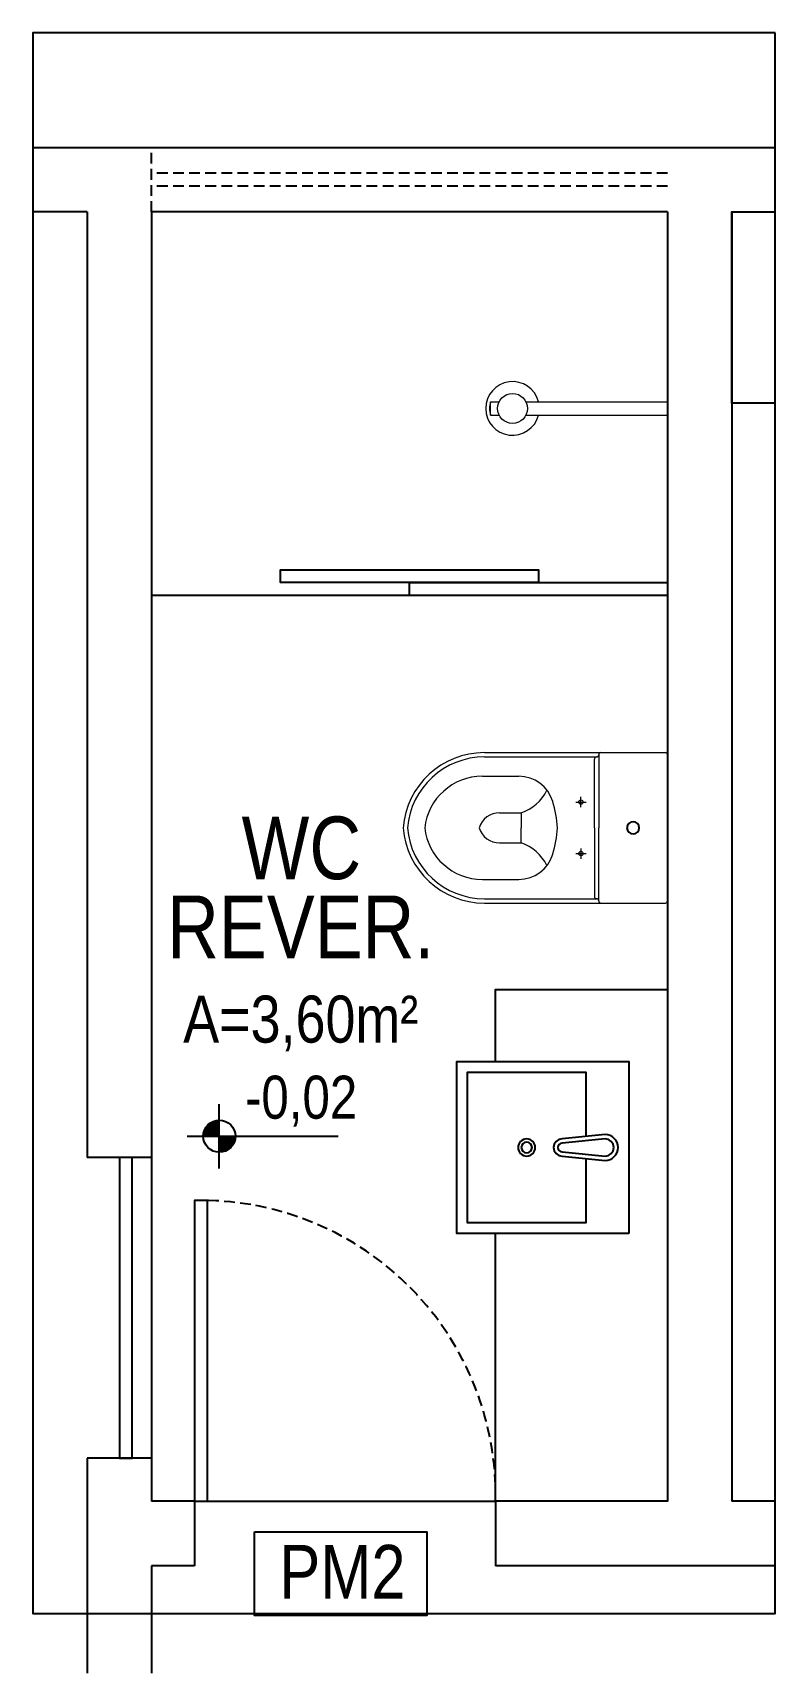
# Model space of a CAD drawing. Header units: millimetres. Extents: x -6300 to 1991, y -4770 to 4545.
# Drawn here: x -1777.3 to -1604.7, y -4769.9 to -4388.3 of the extents above; entities that cross this region are included whole.
import ezdxf
from ezdxf.enums import TextEntityAlignment as Align

# ---------------------------------------------------------------- set-up
doc = ezdxf.new("R2010")
doc.units = ezdxf.units.MM
doc.header["$LTSCALE"] = 20
doc.header["$MEASUREMENT"] = 0
doc.linetypes.add('HIDDEN2', pattern=[0.1875, 0.125, -0.0625])
doc.layers.get('0').update_dxf_attribs({"linetype": 'CONTINUOUS'})
doc.layers.add('E-Lay-9', color=9, linetype='CONTINUOUS', lineweight=9)
doc.layers.add('E-Txt-W', color=7, linetype='CONTINUOUS', lineweight=20)
for name, color, linetype in [('E-txt-g', 3, 'CONTINUOUS'), ('HIDROSSANITÁRIO', 8, 'CONTINUOUS'), ('MOB', 251, 'CONTINUOUS')]:
    doc.layers.add(name, color=color, linetype=linetype)
doc.styles.add('F2', font='ARIALN.TTF')
doc.styles.add('REG60', font='romans.shx', dxfattribs={"width": 0.8, "height": 0.15})
doc.styles.add('REG80', font='romans.shx', dxfattribs={"width": 0.8, "height": 0.2})

msp = doc.modelspace()

# ---------------------------------------------------------------- texts
at = {"layer": 'HIDROSSANITÁRIO', "color": 8, "linetype": 'Continuous', "style": 'F2'}
msp.add_text('PM2', height=12.4603, dxfattribs=at).set_placement((-1719.985, -4740.106, 182.961), align=Align.TOP_LEFT)

# ---------------------------------------------------------------- blocks, each defined once
blk = doc.blocks.new('TXT-AMB75')
at = {"layer": 'E-txt-g', "style": 'REG80', "width": 0.8, "flags": 8}
blk.add_attdef('TXT', text='', height=0.2, dxfattribs=at).set_placement((0.0055, 0.2964), align=Align.CENTER)
at = {"layer": 'E-Txt-W', "style": 'REG60', "width": 0.8, "flags": 8}
blk.add_attdef('TXT', text='', height=0.15, dxfattribs=at).set_placement((0.0055, 0.0271), align=Align.CENTER)
blk = doc.blocks.new('NV')
at = {"color": 4, "linetype": 'ByBlock', "ltscale": 0.5}
for p, q in [((-1.4143, -0.1421), (-1.4143, 0.1067)), ((-1.5387, -0.0177), (-0.9535, -0.0177))]:
    blk.add_line(p, q, dxfattribs=at)
at = {"color": 4, "ltscale": 2.5}
blk.add_circle((-1.4143, -0.0177), 0.0622, dxfattribs=at)
at = {"color": 4}
for points in [[(-1.4143, -0.0177), (-1.4583, 0.0263), (-1.4765, -0.0177), (-1.4717, 0.0061)], [(-1.4143, -0.0177), (-1.4143, 0.0445), (-1.4583, 0.0263), (-1.4381, 0.0398)], [(-1.4143, -0.0177), (-1.3521, -0.0177), (-1.3703, -0.0617), (-1.3568, -0.0415)], [(-1.4143, -0.0177), (-1.3703, -0.0617), (-1.4143, -0.0799), (-1.3905, -0.0752)]]:
    blk.add_solid(points, dxfattribs=at)
at = {"layer": 'E-Txt-W', "color": 4, "ltscale": 2.5, "style": 'F2'}
blk.add_attdef('COTAPISO', (-1.3058, 0.0735), '', height=0.15, dxfattribs=at)
blk = doc.blocks.new('CUBA QUADRADA-flat-4-flat-1')
at = {"layer": 'MOB'}
blk.add_lwpolyline([(0, -0.2), (0.4, -0.2), (0.4, 0.2), (0, 0.2)], close=True, dxfattribs=at)
blk.add_lwpolyline([(0.1, -0.0255), (0.1, -0.175), (0.375, -0.175), (0.375, 0.175), (0.1, 0.175), (0.1, 0.0255)], dxfattribs=at)
for points in [[(0.155, -0.02), (0.055, -0.03, -1), (0.055, 0.03), (0.155, 0.02, -1)], [(0.155, -0.01), (0.055, -0.02, -1), (0.055, 0.02), (0.155, 0.01, -1)]]:
    blk.add_lwpolyline(points, format="xyb", close=True, dxfattribs=at)
for radius in [0.02, 0.0125]:
    blk.add_circle((0.2375, 0), radius, dxfattribs=at)
blk = doc.blocks.new('vaso-s')
at = {"color": 8}
for start, end in [(0, 180), (180, 0)]:
    blk.add_arc((0.08, 0), 0.0143, start, end, dxfattribs=at)
at = {"layer": 'E-Lay-9', "color": 8}
for p, q in [((0, 0.17), (0, 0)), ((0.4256, 0.175), (0.005, 0.175)), ((0.16, 0.17), (0.16, 0.17)), ((0.16, 0.17), (0.16, 0)), ((0.4256, 0.165), (0.165, 0.165)), ((0.17, 0), (0.17, 0.16)), ((0.4306, 0.12), (0.3459, 0.12)), ((0.2134, 0.06), (0.1891, 0.06)), ((0.2013, 0.0479), (0.2013, 0.0722)), ((0.3406, 0.035), (0.3406, 0)), ((0.3906, 0.035), (0.3406, 0.035)), ((0, -0.17), (0, 0)), ((0.16, -0.17), (0.16, 0)), ((0.17, 0), (0.17, -0.1601)), ((0.3406, -0.035), (0.3406, 0)), ((0.3906, -0.035), (0.3406, -0.035)), ((0.2134, -0.06), (0.1891, -0.06)), ((0.2013, -0.0479), (0.2013, -0.0722)), ((0.4306, -0.12), (0.3459, -0.12)), ((0.4256, -0.175), (0.005, -0.175)), ((0.16, -0.17), (0.16, -0.17)), ((0.4256, -0.165), (0.165, -0.165))]:
    blk.add_line(p, q, dxfattribs=at)
for centre in [(0.2013, 0.06), (0.2013, -0.06)]:
    blk.add_circle(centre, 0.005, dxfattribs=at)
for centre, radius, start, end in [((0.005, 0.17), 0.005, 90, 180), ((0.155, 0.17), 0.005, 0, 90), ((0.165, 0.17), 0.00495, 180, 270), ((0.165, 0.16), 0.00495, 0, 90), ((0.4256, -0.015), 0.19, 4.5281, 90), ((0.4256, -0.015), 0.18, 4.7802, 90), ((0.3459, 0.0375), 0.0825, 90, 163.0355), ((0.4306, -0.015), 0.135, 6.3794, 90), ((0.3754, 0.1358), 0.1066, 206.9395, 250.9647), ((0.518, -0.015), 0.2624, 163.0355, 176.7233), ((0.3906, -0.015), 0.05, 17.4576, 90), ((0.518, 0.015), 0.2624, 183.2767, 196.9645), ((0.3754, -0.1358), 0.1066, 109.0353, 153.0605), ((0.3906, 0.015), 0.05, 270, 342.5424), ((0.4256, 0.015), 0.19, 270, 355.4719), ((0.4256, 0.015), 0.18, 270, 355.2198), ((0.4306, 0.015), 0.135, 270, 353.6206), ((0.3459, -0.0375), 0.0825, 196.9645, 270), ((0.005, -0.17), 0.005, 180, 270), ((0.155, -0.17), 0.005, 270, 0), ((0.165, -0.17), 0.00495, 90, 180), ((0.165, -0.1601), 0.00495, 270, 0)]:
    blk.add_arc(centre, radius, start, end, dxfattribs=at)
blk = doc.blocks.new('Chuveiro')
at = {"layer": 'E-Lay-9', "color": 8}
for p, q in [((-0.0311, 0.0156), (-0.3604, 0.0156)), ((0.0509, 0.0156), (0.0311, 0.0156)), ((0.0509, 0.0156), (0.0509, -0.0156)), ((-0.0311, -0.0156), (-0.3604, -0.0156)), ((0.0509, -0.0156), (0.0311, -0.0156))]:
    blk.add_line(p, q, dxfattribs=at)
blk.add_circle((0, 0), 0.0348, dxfattribs=at)
for centre, radius, start, end in [((0, 0), 0.0624, 194.4775, 165.5225), ((0.0093, 0), 0.0444, 339.4266, 20.5734)]:
    blk.add_arc(centre, radius, start, end, dxfattribs=at)

# ---------------------------------------------------------------- linework, layer by layer
at = {"layer": 'HIDROSSANITÁRIO', "color": 8, "linetype": 'HIDDEN2'}
for p, q in [((-1749.708, -4429.944), (-1749.708, -4414.944)), ((-1629.708, -4420.944), (-1749.708, -4420.944)), ((-1629.708, -4423.944), (-1749.708, -4423.944))]:
    msp.add_line(p, q, dxfattribs=at)
at = {"layer": 'HIDROSSANITÁRIO', "color": 8, "linetype": 'Continuous'}
for p, q in [((-1764.708, -4429.944), (-1777.333, -4429.944)), ((-1764.708, -4429.944), (-1764.708, -4649.944)), ((-1629.708, -4429.944), (-1749.708, -4429.944)), ((-1749.708, -4429.944), (-1749.708, -4649.944)), ((-1629.708, -4429.944), (-1629.708, -4641.4)), ((-1629.708, -4429.944), (-1629.708, -4729.944)), ((-1614.708, -4429.944), (-1614.708, -4729.944)), ((-1614.708, -4429.944), (-1614.708, -4729.944)), ((-1629.708, -4519.201), (-1749.708, -4519.201)), ((-1749.708, -4649.944), (-1764.708, -4649.944)), ((-1749.708, -4649.944), (-1749.708, -4719.944)), ((-1764.708, -4719.944), (-1764.708, -4769.944)), ((-1749.708, -4719.944), (-1764.708, -4719.944)), ((-1749.708, -4719.944), (-1749.708, -4729.944)), ((-1739.708, -4729.944), (-1749.708, -4729.944)), ((-1739.708, -4729.944), (-1739.708, -4744.944)), ((-1739.708, -4729.944), (-1669.692, -4729.944)), ((-1629.708, -4729.944), (-1669.708, -4729.944)), ((-1669.708, -4729.944), (-1669.708, -4744.944)), ((-1604.708, -4729.944), (-1614.708, -4729.944)), ((-1749.708, -4744.944), (-1749.708, -4769.944)), ((-1739.708, -4744.944), (-1749.708, -4744.944)), ((-1604.708, -4744.944), (-1669.708, -4744.944))]:
    msp.add_line(p, q, dxfattribs=at)
at = {"layer": 'HIDROSSANITÁRIO', "color": 7, "linetype": 'Continuous', "elevation": 182.961}
msp.add_lwpolyline([(-1604.661, -4388.269), (-1777.333, -4388.269), (-1777.333, -4756.045), (-1604.661, -4756.045)], close=True, dxfattribs=at)
at = {"layer": 'HIDROSSANITÁRIO', "color": 8}
for points in [[(-1777.333, -4414.944), (-1604.661, -4414.944)], [(-1604.661, -4474.42), (-1614.708, -4474.42), (-1614.708, -4429.944), (-1604.661, -4429.944)], [(-1669.708, -4627.629), (-1669.708, -4610.856), (-1629.708, -4610.856), (-1629.708, -4729.944), (-1669.708, -4729.944), (-1669.708, -4667.629)]]:
    msp.add_lwpolyline(points, dxfattribs=at)
for points in [[(-1659.708, -4516.201), (-1719.708, -4516.201), (-1719.708, -4513.201), (-1659.708, -4513.201)], [(-1629.708, -4519.201), (-1689.708, -4519.201), (-1689.708, -4516.201), (-1629.708, -4516.201)]]:
    msp.add_lwpolyline(points, close=True, dxfattribs=at)
at = {"layer": 'HIDROSSANITÁRIO', "color": 8, "linetype": 'Continuous'}
for points in [[(-1757.208, -4719.944), (-1754.208, -4719.944), (-1754.208, -4649.944), (-1757.208, -4649.944)], [(-1739.708, -4729.944), (-1736.708, -4729.944), (-1736.708, -4659.944), (-1739.708, -4659.944)]]:
    msp.add_lwpolyline(points, close=True, dxfattribs=at)
at = {"layer": 'HIDROSSANITÁRIO', "color": 8, "elevation": 182.961}
msp.add_lwpolyline([(-1725.739, -4737.027), (-1685.71, -4737.027), (-1685.71, -4756.494), (-1725.739, -4756.494)], close=True, dxfattribs=at)
at = {"layer": 'HIDROSSANITÁRIO', "color": 8, "linetype": 'HIDDEN2'}
msp.add_arc((-1738.208, -4728.46), 68.516, 358.75898, 90, dxfattribs=at)

# ---------------------------------------------------------------- block references
at = {"layer": 'HIDROSSANITÁRIO', "color": 8, "xscale": 100, "yscale": 100, "zscale": 100, "rotation": 180}
for name, p in [('Chuveiro', (-1665.75, -4475.668)), ('vaso-s', (-1629.708, -4573.253))]:
    msp.add_blockref(name, p, dxfattribs=at)
at = {"layer": 'HIDROSSANITÁRIO', "color": 8}
ref = msp.add_blockref('TXT-AMB75', (-1715.269, -4606.809, 182.961), dxfattribs=dict(at, xscale=72.9, yscale=72.9, zscale=72.9))
ref.add_attrib('TXT', 'WC', dxfattribs={"layer": 'E-txt-g', "color": 2, "height": 14.58, "style": 'F2'}).set_placement((-1714.871, -4585.198, 182.961), align=Align.CENTER)
ref = msp.add_blockref('TXT-AMB75', (-1715.414, -4625.192, 182.961), dxfattribs=dict(at, xscale=72.9, yscale=72.9, zscale=72.9))
ref.add_attrib('TXT', 'REVER.', dxfattribs={"layer": 'E-txt-g', "color": 2, "height": 14.58, "style": 'F2'}).set_placement((-1715.016, -4603.582, 182.961), align=Align.CENTER)
ref.add_attrib('TXT', 'A=3,60m²', dxfattribs={"layer": 'E-Txt-W', "height": 10.935, "style": 'F2'}).set_placement((-1715.016, -4623.219, 182.961), align=Align.CENTER)
at = {"layer": 'HIDROSSANITÁRIO', "color": 8, "xscale": -100, "yscale": 100, "zscale": 100}
msp.add_blockref('CUBA QUADRADA-flat-4-flat-1', (-1638.708, -4647.629), dxfattribs=at)
at = {"layer": 'HIDROSSANITÁRIO', "color": 8}
ref = msp.add_blockref('NV', (-1649.095, -4643.956, 182.961), dxfattribs=dict(at, xscale=60, yscale=60, zscale=60))
ref.add_attrib('COTAPISO', '-0,02', (-1727.98, -4640.923, 182.961), dxfattribs={"layer": 'E-Txt-W', "color": 4, "ltscale": 2.5, "height": 10, "style": 'F2'})

msp.set_redraw_order([(e.dxf.handle, doc.entitydb.next_handle()) for e in msp.query("TEXT MTEXT ATTDEF DIMENSION ARC_DIMENSION")])  # texts and dimensions are drawn at this point

doc.saveas('drawing.dxf')
